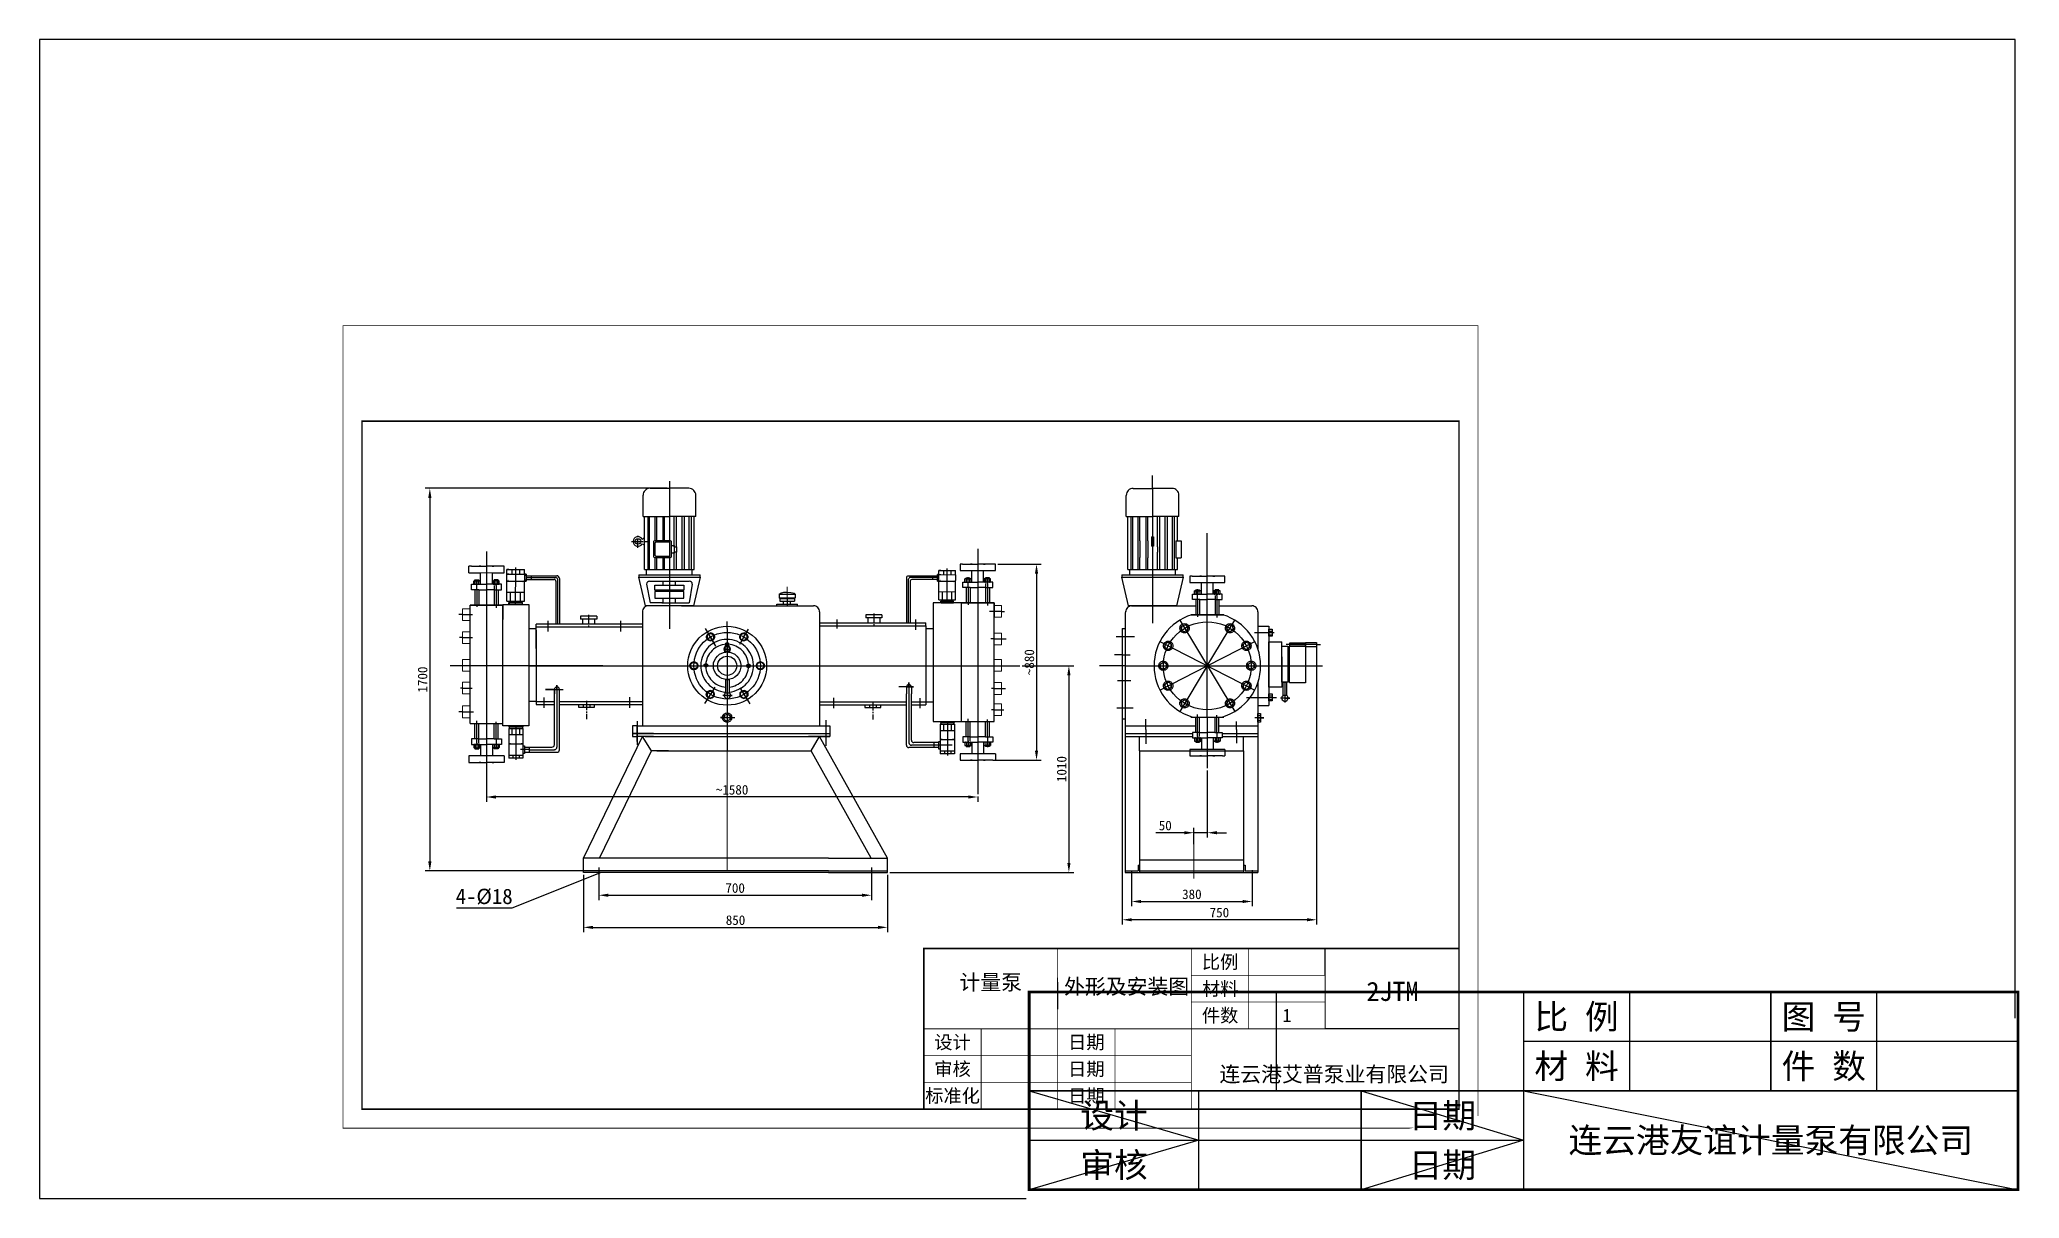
# Paper-space layout 'A4-Hor' of a CAD drawing. Header units: millimetres. Extents: x 5 to 285, y 5 to 169.
# The model-space entities are those that its viewports show. They can reach past a viewport. Long polylines and large blocks are cut down to what shows.
import ezdxf
from ezdxf.enums import TextEntityAlignment as Align

# ---------------------------------------------------------------- set-up
doc = ezdxf.new("R2010")
doc.units = ezdxf.units.MM
doc.header["$PDMODE"] = 35
for name, pattern in [('CENTER', [0.82, 0.7, -0.04, 0.04, -0.04]), ('CENTER2', [28.575, 19.05, -3.175, 3.175, -3.175]), ('PHANTOM2', [31.75, 15.875, -3.175, 3.175, -3.175, 3.175, -3.175])]:
    doc.linetypes.add(name, pattern=pattern)
for name, color, linetype, lineweight in [('02-中心线', 1, 'CENTER2', 15), ('04-标注', 3, 'Continuous', 20), ('07-双点划线', 6, 'PHANTOM2', 15)]:
    doc.layers.add(name, color=color, linetype=linetype, lineweight=lineweight)
for name, color, linetype in [('05-文字', 5, 'Continuous'), ('2', 4, 'Continuous'), ('5', 1, 'CENTER'), ('标题栏', 7, 'Continuous')]:
    doc.layers.add(name, color=color, linetype=linetype)
doc.layers.add('视口', color=6, linetype='Continuous', plot=False)
doc.styles.add('S', font='SimSun.ttf')
doc.dimstyles.new('ISO-25', dxfattribs={"dimtxt": 2.5, "dimasz": 2.5, "dimexe": 1.25, "dimexo": 0.625, "dimtad": 1, "dimtxsty": 'Standard', "dimcen": 2.5, "dimadec": 0, "dimazin": 0, "dimtfac": 1, "dimtmove": 0, "dimatfit": 3, "dimfxl": 0, "dimarcsym": 0})

psp = doc.layouts.new('A4-Hor')

# ---------------------------------------------------------------- texts
at = {"style": 'S'}
for s, p in [('比 例', (222.49, 30.29)), ('图 号', (257.49, 30.29)), ('材 料', (222.49, 23.29)), ('件 数', (257.49, 23.29))]:
    psp.add_text(s, height=3.5, dxfattribs=at).set_placement(p, align=Align.MIDDLE_CENTER)
at = {"layer": '标题栏', "style": 'S'}
for s, p in [('设计', (156.99, 16.29)), ('日期', (203.49, 16.29)), ('连云港友谊计量泵有限公司', (249.99, 12.79)), ('审核', (156.99, 9.29)), ('日期', (203.49, 9.29))]:
    psp.add_text(s, height=3.5, dxfattribs=at).set_placement(p, align=Align.MIDDLE_CENTER)

msp = doc.modelspace()

# ---------------------------------------------------------------- texts
at = {"color": 0, "style": 'S'}
msp.add_text('4-%%C18', height=4, dxfattribs=at).set_placement((67.896, 75.919), align=Align.MIDDLE_CENTER)
at = {"style": 'S'}
for s, p in [('比例', (260.438, 58.753)), ('材料', (260.438, 51.753)), ('件数', (260.438, 44.753)), ('设计', (190.438, 37.753)), ('日期', (225.438, 37.753)), ('审核', (190.438, 30.753)), ('日期', (225.438, 30.753)), ('标准化', (190.438, 23.753)), ('日期', (225.438, 23.753))]:
    msp.add_text(s, height=3.5, dxfattribs=at).set_placement(p, align=Align.MIDDLE_CENTER)
at = {"layer": '04-标注', "color": 0, "style": 'S'}
for s, height, p in [('计量泵', 4, (200.438, 53.435)), ('外形及安装图', 4, (235.975, 52.327)), ('2JTM', 5, (305.541, 51.056)), ('1', 3.5, (277.938, 44.753)), ('连云港艾普泵业有限公司', 4, (290.278, 29.392))]:
    msp.add_text(s, height=height, dxfattribs=at).set_placement(p, align=Align.MIDDLE_CENTER)

# ---------------------------------------------------------------- blocks, each defined once
blk = doc.blocks.new('*D19')
at = {"color": 0, "lineweight": -2}
for p, q in [((93.91, 81.57), (93.91, 66.56)), ((173.42, 81.57), (173.42, 66.56)), ((96.41, 67.81), (170.92, 67.81))]:
    blk.add_line(p, q, dxfattribs=at)
at = {"color": 0}
for points in [[(96.41, 68.22), (96.41, 67.39), (93.91, 67.81)], [(170.92, 68.22), (170.92, 67.39), (173.42, 67.81)]]:
    blk.add_solid(points, dxfattribs=at)
at = {"layer": 'Defpoints', "color": 0}
for p in [(93.91, 82.19), (173.42, 82.19), (173.42, 67.81)]:
    blk.add_point(p, dxfattribs=at)
at = {"color": 0, "insert": (133.66, 69.68), "char_height": 2.5, "attachment_point": 5}
blk.add_mtext('\\A1;850', dxfattribs=at)
blk = doc.blocks.new('*D20')
at = {"color": 0, "lineweight": -2}
for p, q in [((115.74, 182.7), (52.43, 182.7)), ((53.68, 180.2), (53.68, 85.09)), ((110.4, 82.59), (52.43, 82.59))]:
    blk.add_line(p, q, dxfattribs=at)
at = {"color": 0}
for points in [[(53.26, 180.2), (54.1, 180.2), (53.68, 182.7)], [(53.26, 85.09), (54.1, 85.09), (53.68, 82.59)]]:
    blk.add_solid(points, dxfattribs=at)
at = {"layer": 'Defpoints', "color": 0}
for p in [(116.36, 182.7), (53.68, 82.59), (111.02, 82.59)]:
    blk.add_point(p, dxfattribs=at)
at = {"color": 0, "insert": (51.8, 132.65), "char_height": 2.5, "attachment_point": 5, "rotation": 90}
blk.add_mtext('\\A1;1700', dxfattribs=at)
blk = doc.blocks.new('*D21')
at = {"color": 0, "lineweight": -2}
for p, q in [((68.48, 102.04), (68.48, 100.67)), ((194.54, 101.92), (70.98, 101.92)), ((197.04, 102.04), (197.04, 100.67))]:
    blk.add_line(p, q, dxfattribs=at)
at = {"color": 0}
for points in [[(70.98, 102.33), (70.98, 101.5), (68.48, 101.92)], [(194.54, 102.33), (194.54, 101.5), (197.04, 101.92)]]:
    blk.add_solid(points, dxfattribs=at)
at = {"layer": 'Defpoints', "color": 0}
for p in [(68.48, 102.66), (68.48, 101.92), (197.04, 102.66)]:
    blk.add_point(p, dxfattribs=at)
at = {"color": 0, "insert": (132.76, 103.79), "char_height": 2.5, "attachment_point": 5}
blk.add_mtext('\\A1;~1580', dxfattribs=at)
blk = doc.blocks.new('*D22')
at = {"color": 0, "lineweight": -2}
for p, q in [((208.69, 136.27), (222.13, 136.27)), ((220.88, 133.77), (220.88, 84.69)), ((174.04, 82.19), (222.13, 82.19))]:
    blk.add_line(p, q, dxfattribs=at)
at = {"color": 0}
for points in [[(220.46, 133.77), (221.3, 133.77), (220.88, 136.27)], [(220.46, 84.69), (221.3, 84.69), (220.88, 82.19)]]:
    blk.add_solid(points, dxfattribs=at)
at = {"layer": 'Defpoints', "color": 0}
for p in [(208.07, 136.27), (173.42, 82.19), (220.88, 82.19)]:
    blk.add_point(p, dxfattribs=at)
at = {"color": 0, "insert": (219, 109.23), "char_height": 2.5, "attachment_point": 5, "rotation": 90}
blk.add_mtext('\\A1;1010', dxfattribs=at)
blk = doc.blocks.new('*D23')
at = {"color": 0, "lineweight": -2}
for p, q in [((202.27, 162.87), (213.66, 162.87)), ((212.41, 160.37), (212.41, 114.03)), ((201.64, 111.53), (213.66, 111.53))]:
    blk.add_line(p, q, dxfattribs=at)
at = {"color": 0}
for points in [[(212, 160.37), (212.83, 160.37), (212.41, 162.87)], [(212, 114.03), (212.83, 114.03), (212.41, 111.53)]]:
    blk.add_solid(points, dxfattribs=at)
at = {"layer": 'Defpoints', "color": 0}
for p in [(201.65, 162.87), (201.01, 111.53), (212.41, 111.53)]:
    blk.add_point(p, dxfattribs=at)
at = {"color": 0, "insert": (210.54, 137.2), "char_height": 2.5, "attachment_point": 5, "rotation": 90}
blk.add_mtext('\\A1;~880', dxfattribs=at)
blk = doc.blocks.new('*D25')
at = {"color": 0, "lineweight": -2}
for p, q in [((285.67, 141.74), (285.67, 68.54)), ((234.84, 133.55), (234.84, 68.54)), ((283.17, 69.79), (237.34, 69.79))]:
    blk.add_line(p, q, dxfattribs=at)
at = {"color": 0}
for points in [[(237.34, 70.21), (237.34, 69.38), (234.84, 69.79)], [(283.17, 70.21), (283.17, 69.38), (285.67, 69.79)]]:
    blk.add_solid(points, dxfattribs=at)
at = {"layer": 'Defpoints', "color": 0}
for p in [(285.67, 142.36), (234.84, 134.17), (234.84, 69.79)]:
    blk.add_point(p, dxfattribs=at)
at = {"color": 0, "insert": (260.26, 71.67), "char_height": 2.5, "attachment_point": 5}
blk.add_mtext('\\A1;750', dxfattribs=at)
blk = doc.blocks.new('*D27')
at = {"color": 0, "lineweight": -2}
for p, q in [((97.88, 83.49), (97.88, 74.96)), ((169.24, 83.49), (169.24, 74.96)), ((100.38, 76.21), (166.74, 76.21))]:
    blk.add_line(p, q, dxfattribs=at)
at = {"color": 0}
for points in [[(100.38, 76.63), (100.38, 75.8), (97.88, 76.21)], [(166.74, 76.63), (166.74, 75.8), (169.24, 76.21)]]:
    blk.add_solid(points, dxfattribs=at)
at = {"layer": 'Defpoints', "color": 0}
for p in [(97.88, 84.11), (169.24, 84.11), (169.24, 76.21)]:
    blk.add_point(p, dxfattribs=at)
at = {"color": 0, "insert": (133.56, 78.09), "char_height": 2.5, "attachment_point": 5}
blk.add_mtext('\\A1;700', dxfattribs=at)
blk = doc.blocks.new('*D28')
at = {"color": 0, "lineweight": -2}
for p, q in [((237.28, 82.39), (237.28, 73.32)), ((268.81, 82.77), (268.81, 73.32)), ((239.78, 74.57), (266.31, 74.57))]:
    blk.add_line(p, q, dxfattribs=at)
at = {"color": 0}
for points in [[(239.78, 74.99), (239.78, 74.16), (237.28, 74.57)], [(266.31, 74.99), (266.31, 74.16), (268.81, 74.57)]]:
    blk.add_solid(points, dxfattribs=at)
at = {"layer": 'Defpoints', "color": 0}
for p in [(237.28, 83.01), (268.81, 83.39), (268.81, 74.57)]:
    blk.add_point(p, dxfattribs=at)
at = {"color": 0, "insert": (253.05, 76.45), "char_height": 2.5, "attachment_point": 5}
blk.add_mtext('\\A1;380', dxfattribs=at)
blk = doc.blocks.new('*D29')
at = {"layer": '04-标注', "color": 0, "lineweight": -2}
for p, q in [((257.09, 108.82), (257.09, 91.32)), ((253.59, 89.54), (253.59, 93.82)), ((251.09, 92.57), (243.59, 92.57)), ((257.09, 92.57), (253.59, 92.57)), ((259.59, 92.57), (262.09, 92.57))]:
    blk.add_line(p, q, dxfattribs=at)
at = {"layer": '04-标注', "color": 0}
for points in [[(251.09, 92.98), (251.09, 92.15), (253.59, 92.57)], [(259.59, 92.98), (259.59, 92.15), (257.09, 92.57)]]:
    blk.add_solid(points, dxfattribs=at)
at = {"layer": 'Defpoints', "color": 0}
for p in [(257.09, 109.45), (253.59, 92.57), (253.59, 88.91)]:
    blk.add_point(p, dxfattribs=at)
at = {"layer": '04-标注', "color": 0, "insert": (246.09, 94.44), "char_height": 2.5, "attachment_point": 5}
blk.add_mtext('\\A1;50', dxfattribs=at)

# ---------------------------------------------------------------- dimensions: what is measured, and where the dimension line sits
at = {"color": 0}
for base, p1, p2, text, picture, middle in [((53.678, 82.593), (116.364, 182.698), (111.022, 82.593), '1700', '*D20', (51.803, 132.645)), ((212.414, 111.527), (201.645, 162.87), (201.01, 111.527), '~880', '*D23', (210.539, 137.199)), ((220.879, 82.193), (208.066, 136.265), (173.415, 82.193), '1010', '*D22', (219.004, 109.229))]:
    dim = msp.add_linear_dim(base=base, p1=p1, p2=p2, angle=90, text=text, dimstyle='ISO-25', override={"dimtp": -0.009, "dimtm": 0.034, "dimtfac": 0.5, "dimtolj": 1}, dxfattribs=at)
    dim.commit()
    dim.dimension.update_dxf_attribs({"geometry": picture, "text_midpoint": middle})
for base, p1, p2, text, picture, middle in [((234.844, 69.794), (285.675, 142.364), (234.844, 134.171), '750', '*D25', (260.26, 71.669)), ((68.482, 101.915), (197.043, 102.662), (68.482, 102.662), '~1580', '*D21', (132.763, 103.79)), ((169.235, 76.213), (97.88, 84.113), (169.235, 84.113), '700', '*D27', (133.558, 78.088)), ((268.815, 74.575), (237.279, 83.011), (268.815, 83.39), '380', '*D28', (253.047, 76.45)), ((173.415, 67.808), (93.909, 82.193), (173.415, 82.193), '850', '*D19', (133.662, 69.683))]:
    dim = msp.add_linear_dim(base=base, p1=p1, p2=p2, text=text, dimstyle='ISO-25', override={"dimtp": -0.009, "dimtm": 0.034, "dimtfac": 0.5, "dimtolj": 1}, dxfattribs=at)
    dim.commit()
    dim.dimension.update_dxf_attribs({"geometry": picture, "text_midpoint": middle})
at = {"layer": '04-标注', "color": 0}
dim = msp.add_linear_dim(base=(253.593, 92.568), p1=(257.089, 109.446), p2=(253.593, 88.911), text='50', dimstyle='ISO-25', override={"dimtp": -0.009, "dimtm": 0.034, "dimtfac": 0.5, "dimtolj": 1}, dxfattribs=at)
dim.commit()
dim.dimension.update_dxf_attribs({"geometry": '*D29', "text_midpoint": (246.093, 94.443)})

# ---------------------------------------------------------------- linework, layer by layer
at = {"color": 0}
for p, q in [((116.364, 184.532), (116.364, 145.89)), ((242.78, 182.684), (242.78, 186.044)), ((242.78, 182.684), (242.78, 147.375)), ((68.482, 166.135), (68.482, 101.915)), ((197.043, 166.882), (197.043, 102.662)), ((238.954, 168.975), (238.954, 164.553)), ((239.462, 168.978), (239.462, 164.55)), ((241.016, 168.978), (241.016, 164.514)), ((241.524, 168.978), (241.524, 164.514)), ((242.453, 170.037), (243.05, 170.037)), ((242.453, 170.037), (242.453, 167.514)), ((243.05, 167.514), (242.453, 167.514)), ((243.05, 170.037), (243.05, 167.514)), ((244.037, 167.365), (244.037, 165.976)), ((244.545, 167.365), (244.545, 165.976)), ((248.859, 168.977), (250.238, 168.977)), ((248.859, 168.977), (248.859, 164.513)), ((250.238, 168.977), (250.238, 164.513)), ((257.089, 151.933), (257.089, 170.915)), ((64.54, 162.31), (63.905, 162.31)), ((63.905, 160.605), (63.905, 162.31)), ((63.905, 160.605), (66.975, 160.605)), ((64.54, 162.31), (68.507, 162.31)), ((65.894, 162.31), (66.561, 162.31)), ((67.016, 162.31), (66.561, 162.31)), ((66.975, 159.925), (66.975, 160.605)), ((73.109, 162.31), (68.507, 162.31)), ((69.998, 162.31), (70.453, 162.31)), ((70.039, 160.605), (73.109, 160.605)), ((70.039, 159.925), (70.039, 160.605)), ((73.109, 160.605), (73.109, 162.31)), ((75.092, 161.46), (75.092, 160.25)), ((77.136, 161.455), (77.136, 160.245)), ((188.062, 161.224), (188.062, 160.095)), ((189.969, 161.219), (189.969, 160.09)), ((193.076, 162.87), (192.441, 162.87)), ((192.441, 162.87), (192.441, 161.165)), ((192.441, 161.165), (201.645, 161.165)), ((193.076, 162.87), (197.043, 162.87)), ((194.43, 162.87), (195.097, 162.87)), ((195.552, 162.87), (195.097, 162.87)), ((195.511, 160.485), (195.511, 161.165)), ((201.645, 162.87), (197.043, 162.87)), ((198.534, 162.87), (198.989, 162.87)), ((198.575, 160.485), (198.575, 161.165)), ((201.645, 161.165), (201.645, 162.87)), ((248.859, 164.513), (250.238, 164.513)), ((257.089, 149.562), (257.089, 161.461)), ((64.604, 156.148), (64.604, 157.592)), ((64.604, 157.592), (68.507, 157.592)), ((66.516, 156.148), (64.604, 156.148)), ((65.152, 157.647), (65.152, 158.425)), ((65.358, 158.48), (66.593, 158.48)), ((65.479, 156.148), (65.479, 152.134)), ((65.482, 158.48), (65.482, 158.727)), ((65.482, 158.727), (66.469, 158.727)), ((65.554, 158.48), (65.554, 158.727)), ((65.564, 157.647), (65.564, 158.425)), ((65.975, 157.23), (65.975, 158.842)), ((65.975, 156.148), (65.975, 157.592)), ((65.975, 156.148), (65.975, 151.655)), ((66.387, 157.647), (66.387, 158.425)), ((66.397, 158.48), (66.397, 158.727)), ((66.469, 158.48), (66.469, 158.727)), ((66.471, 156.148), (66.471, 152.134)), ((66.516, 156.148), (68.507, 156.148)), ((66.799, 158.425), (66.799, 157.647)), ((66.975, 157.592), (66.975, 159.925)), ((72.41, 157.592), (68.507, 157.592)), ((70.498, 156.148), (68.507, 156.148)), ((70.039, 157.592), (70.039, 159.925)), ((70.215, 158.425), (70.215, 157.647)), ((71.656, 158.48), (70.421, 158.48)), ((70.498, 156.148), (72.41, 156.148)), ((70.543, 157.23), (70.543, 152.134)), ((70.545, 158.48), (70.545, 158.727)), ((71.532, 158.727), (70.545, 158.727)), ((70.617, 158.48), (70.617, 158.727)), ((70.627, 157.647), (70.627, 158.425)), ((71.036, 156.148), (71.036, 152.134)), ((71.039, 157.23), (71.039, 158.842)), ((71.039, 157.23), (71.039, 151.43)), ((71.451, 157.647), (71.451, 158.425)), ((71.46, 158.48), (71.46, 158.727)), ((71.532, 158.48), (71.532, 158.727)), ((71.532, 156.148), (71.532, 152.134)), ((71.862, 157.647), (71.862, 158.425)), ((72.41, 156.148), (72.41, 157.592)), ((73.808, 155.494), (78.465, 155.482)), ((73.815, 158.439), (78.472, 158.427)), ((73.82, 160.254), (78.477, 160.242)), ((74.797, 153.197), (74.803, 155.492)), ((77.44, 153.19), (77.44, 155.485)), ((78.476, 159.826), (78.473, 158.613)), ((78.906, 160.235), (78.902, 158.426)), ((78.904, 159.331), (86.677, 159.331)), ((80.317, 159.82), (86.868, 159.82)), ((80.317, 158.876), (86.172, 158.876)), ((86.644, 158.404), (86.644, 147.146)), ((87.149, 147.146), (87.149, 158.859)), ((87.588, 159.1), (87.588, 147.146)), ((108.334, 160.096), (108.334, 159.453)), ((110.072, 151.947), (108.334, 159.453)), ((110.385, 157.607), (111.313, 152.709)), ((122.344, 157.607), (121.541, 152.709)), ((124.395, 159.453), (122.654, 151.947)), ((124.395, 159.453), (124.395, 160.096)), ((178.372, 159.268), (178.372, 147.52)), ((185.156, 159.74), (178.844, 159.74)), ((178.922, 147.52), (178.922, 158.887)), ((179.316, 158.324), (179.316, 147.52)), ((186.873, 159.359), (179.394, 159.359)), ((185.156, 158.796), (179.788, 158.796)), ((186.469, 158.411), (186.474, 160.1)), ((186.863, 155.656), (191.21, 155.645)), ((186.87, 158.405), (191.217, 158.393)), ((186.871, 158.793), (186.874, 159.925)), ((186.875, 160.098), (191.221, 160.087)), ((187.786, 153.512), (187.792, 155.654)), ((190.253, 153.505), (190.253, 155.647)), ((191.221, 160.087), (191.221, 158.567)), ((193.14, 156.708), (193.14, 158.152)), ((193.14, 158.152), (197.043, 158.152)), ((195.052, 156.708), (193.14, 156.708)), ((193.688, 158.207), (193.688, 158.985)), ((193.894, 159.04), (195.129, 159.04)), ((194.015, 156.708), (194.015, 152.694)), ((194.018, 159.04), (194.018, 159.287)), ((194.018, 159.287), (195.005, 159.287)), ((194.09, 159.04), (194.09, 159.287)), ((194.099, 158.207), (194.099, 158.985)), ((194.511, 157.79), (194.511, 159.402)), ((194.511, 156.708), (194.511, 158.152)), ((194.511, 156.708), (194.511, 152.215)), ((194.923, 158.207), (194.923, 158.985)), ((194.933, 159.04), (194.933, 159.287)), ((195.005, 159.04), (195.005, 159.287)), ((195.007, 156.708), (195.007, 152.694)), ((195.052, 156.708), (197.043, 156.708)), ((195.335, 158.985), (195.335, 158.207)), ((195.511, 158.152), (195.511, 160.485)), ((200.946, 158.152), (197.043, 158.152)), ((199.034, 156.708), (197.043, 156.708)), ((198.575, 158.152), (198.575, 160.485)), ((198.751, 158.985), (198.751, 158.207)), ((200.192, 159.04), (198.957, 159.04)), ((199.034, 156.708), (200.946, 156.708)), ((199.079, 157.79), (199.079, 152.694)), ((199.081, 159.04), (199.081, 159.287)), ((200.068, 159.287), (199.081, 159.287)), ((199.153, 159.04), (199.153, 159.287)), ((199.163, 158.207), (199.163, 158.985)), ((199.572, 156.708), (199.572, 152.694)), ((199.575, 157.79), (199.575, 159.402)), ((199.575, 157.79), (199.575, 151.99)), ((199.986, 158.207), (199.986, 158.985)), ((199.996, 159.04), (199.996, 159.287)), ((200.068, 159.04), (200.068, 159.287)), ((200.068, 156.708), (200.068, 152.694)), ((200.398, 158.207), (200.398, 158.985)), ((200.946, 156.708), (200.946, 158.152)), ((234.75, 160.082), (234.75, 159.44)), ((236.488, 151.934), (234.75, 159.44)), ((250.811, 159.44), (249.07, 151.934)), ((250.811, 159.44), (250.811, 160.082)), ((253.122, 159.738), (252.487, 159.738)), ((252.487, 159.738), (252.487, 158.033)), ((252.487, 158.033), (261.691, 158.033)), ((253.122, 159.738), (257.089, 159.738)), ((253.733, 155.075), (253.733, 155.853)), ((253.939, 155.908), (255.175, 155.908)), ((254.064, 155.908), (254.064, 156.155)), ((254.064, 156.155), (255.05, 156.155)), ((254.136, 155.908), (254.136, 156.155)), ((254.145, 155.075), (254.145, 155.853)), ((254.475, 159.738), (255.143, 159.738)), ((254.557, 154.658), (254.557, 156.27)), ((254.969, 155.075), (254.969, 155.853)), ((254.978, 155.908), (254.978, 156.155)), ((255.05, 155.908), (255.05, 156.155)), ((255.598, 159.738), (255.143, 159.738)), ((255.38, 155.853), (255.38, 155.075)), ((255.557, 157.353), (255.557, 158.033)), ((255.557, 155.02), (255.557, 157.353)), ((261.691, 159.738), (257.089, 159.738)), ((258.579, 159.738), (259.035, 159.738)), ((258.621, 157.353), (258.621, 158.033)), ((258.621, 155.02), (258.621, 157.353)), ((258.797, 155.853), (258.797, 155.075)), ((260.238, 155.908), (259.003, 155.908)), ((259.127, 155.908), (259.127, 156.155)), ((260.114, 156.155), (259.127, 156.155)), ((259.199, 155.908), (259.199, 156.155)), ((259.209, 155.075), (259.209, 155.853)), ((259.62, 154.658), (259.62, 156.27)), ((260.032, 155.075), (260.032, 155.853)), ((260.042, 155.908), (260.042, 156.155)), ((260.114, 155.908), (260.114, 156.155)), ((260.444, 155.075), (260.444, 155.853)), ((261.691, 158.033), (261.691, 159.738)), ((64.21, 121.144), (64.21, 152.134)), ((64.21, 152.134), (72.804, 152.134)), ((72.804, 152.134), (64.21, 152.134)), ((72.804, 120.584), (72.804, 152.32)), ((72.804, 152.32), (79.553, 152.32)), ((72.804, 152.134), (72.804, 148.4)), ((72.804, 148.4), (72.804, 152.134)), ((72.804, 121.144), (72.804, 151.76)), ((77.942, 152.316), (74.314, 152.325)), ((74.315, 152.793), (77.944, 152.784)), ((74.414, 152.325), (77.942, 152.316)), ((74.416, 153.198), (77.844, 153.189)), ((79.553, 152.32), (79.553, 120.584)), ((109.313, 150.347), (109.313, 120.584)), ((116.364, 151.947), (110.072, 151.947)), ((119.148, 151.947), (110.913, 151.947)), ((114.73, 152.709), (111.313, 152.709)), ((119.51, 151.947), (152.765, 151.947)), ((144.47, 151.947), (144.47, 152.408)), ((144.47, 152.408), (149.851, 152.408)), ((144.47, 151.947), (144.47, 151.947)), ((144.47, 151.947), (144.47, 151.947)), ((145.087, 154.994), (145.315, 155.182)), ((145.087, 154.994), (145.087, 153.996)), ((145.087, 154.994), (149.234, 154.994)), ((145.241, 153.842), (145.087, 153.996)), ((145.087, 153.996), (149.234, 153.996)), ((145.241, 153.842), (145.241, 153.151)), ((145.241, 153.842), (149.081, 153.842)), ((145.241, 153.151), (149.081, 153.151)), ((146.239, 152.408), (146.239, 153.151)), ((146.239, 152.408), (146.239, 153.151)), ((147.161, 154.149), (147.161, 151.947)), ((147.161, 153.481), (147.161, 152.615)), ((148.082, 152.408), (148.082, 153.151)), ((149.234, 154.994), (149.051, 155.168)), ((149.081, 153.842), (149.234, 153.996)), ((149.081, 153.842), (149.081, 153.151)), ((149.234, 154.994), (149.234, 153.996)), ((149.851, 151.947), (149.851, 152.408)), ((152.765, 151.947), (154.045, 151.947)), ((155.645, 150.347), (155.645, 120.584)), ((155.645, 150.347), (155.645, 120.584)), ((185.405, 152.694), (185.405, 121.704)), ((192.746, 152.694), (185.405, 152.694)), ((190.722, 152.689), (187.335, 152.698)), ((187.336, 153.135), (190.723, 153.126)), ((187.429, 152.698), (190.722, 152.689)), ((187.431, 153.513), (190.63, 153.504)), ((192.746, 121.704), (192.746, 152.694)), ((192.746, 152.694), (201.34, 152.694)), ((201.34, 152.694), (192.746, 152.694)), ((203.277, 150.5), (200.144, 150.5)), ((201.34, 152.694), (201.34, 148.96)), ((201.34, 148.96), (201.34, 152.694)), ((201.34, 121.704), (201.34, 152.32)), ((203.277, 150.5), (204.073, 150.5)), ((235.736, 150.486), (235.644, 150.138)), ((242.78, 151.934), (236.488, 151.934)), ((237.291, 151.933), (254.061, 151.933)), ((245.564, 151.934), (237.329, 151.934)), ((253.186, 153.576), (253.186, 155.02)), ((253.186, 155.02), (257.089, 155.02)), ((255.097, 153.576), (253.186, 153.576)), ((254.061, 153.576), (254.061, 149.562)), ((254.557, 153.576), (254.557, 155.02)), ((254.557, 153.576), (254.557, 149.083)), ((255.053, 153.576), (255.053, 149.562)), ((255.097, 153.576), (257.089, 153.576)), ((260.992, 155.02), (257.089, 155.02)), ((259.08, 153.576), (257.089, 153.576)), ((259.08, 153.576), (260.992, 153.576)), ((259.124, 154.658), (259.124, 149.562)), ((259.618, 153.576), (259.618, 149.562)), ((259.62, 154.658), (259.62, 148.858)), ((260.114, 153.576), (260.114, 149.562)), ((260.114, 151.933), (268.74, 151.933)), ((260.992, 153.576), (260.992, 155.02)), ((270.34, 150.333), (270.34, 145.914)), ((62.259, 149.656), (61.291, 149.656)), ((62.259, 149.656), (64.805, 149.656)), ((79.553, 146.052), (81.473, 146.052)), ((79.553, 145.6), (79.553, 126.931)), ((109.313, 147.146), (81.473, 147.146)), ((81.473, 146.346), (81.473, 147.146)), ((109.313, 146.346), (81.473, 146.346)), ((81.473, 140.746), (81.473, 146.346)), ((81.473, 145.6), (81.473, 126.931)), ((84.511, 148.022), (84.511, 145.219)), ((103.609, 148.022), (103.609, 145.219)), ((128.529, 141.354), (125.826, 146.036)), ((131.467, 145.973), (131.467, 147.865)), ((131.467, 145.973), (131.467, 113.996)), ((135.819, 143.803), (137.017, 145.878)), ((155.645, 147.52), (183.485, 147.52)), ((155.645, 146.72), (183.485, 146.72)), ((160.185, 148.395), (160.185, 146.045)), ((180.753, 148.395), (180.753, 145.645)), ((183.485, 146.72), (183.485, 147.52)), ((183.485, 146.72), (183.485, 126.931)), ((183.485, 146.052), (185.405, 146.052)), ((185.405, 146.72), (185.405, 126.931)), ((234.844, 146.013), (234.844, 122.33)), ((234.844, 146.013), (235.644, 146.013)), ((235.644, 150.138), (235.644, 82.179)), ((249.87, 148.177), (264.302, 124.323)), ((252.792, 149.562), (261.386, 149.562)), ((261.386, 149.562), (252.792, 149.562)), ((257.076, 136.242), (264.292, 148.169)), ((257.089, 122.842), (257.089, 149.562)), ((270.34, 146.652), (273.202, 146.652)), ((270.34, 145.914), (270.34, 140.571)), ((273.202, 146.652), (273.202, 125.852)), ((273.202, 145.353), (274.058, 145.353)), ((62.259, 143.624), (61.46, 143.624)), ((62.259, 143.624), (64.805, 143.624)), ((127.116, 143.803), (128.251, 141.836)), ((131.467, 140.642), (130.614, 140.642)), ((130.614, 140.642), (132.32, 140.642)), ((135.819, 143.803), (134.683, 141.836)), ((201.34, 143.287), (200.48, 143.287)), ((201.34, 143.287), (204.456, 143.287)), ((233.286, 143.953), (238.046, 143.953)), ((244.671, 142.588), (269.503, 129.912)), ((257.087, 136.25), (269.503, 142.588)), ((274.563, 144.9), (269.403, 144.9)), ((273.202, 144.396), (274.058, 144.396)), ((276.609, 138.622), (276.609, 142.54)), ((285.675, 141.785), (277.756, 141.785)), ((278.185, 140.592), (278.629, 140.592)), ((282.778, 141.355), (282.778, 131.764)), ((285.675, 141.785), (286.713, 141.785)), ((98.96, 136.265), (58.979, 136.265)), ((79.553, 136.265), (208.066, 136.265)), ((139.266, 136.265), (141.409, 136.265)), ((235.644, 136.252), (228.928, 136.252)), ((234.844, 139.093), (232.768, 139.093)), ((234.844, 139.093), (236.908, 139.093)), ((235.644, 136.252), (278.533, 136.252)), ((244.671, 129.912), (257.087, 136.25)), ((257.076, 136.242), (249.86, 124.315)), ((276.609, 138.622), (276.609, 130.636)), ((277.467, 136.252), (287.267, 136.252)), ((62.259, 130.421), (61.714, 130.421)), ((62.259, 130.421), (64.763, 130.421)), ((62.259, 130.421), (62.259, 130.421)), ((81.473, 131.231), (81.473, 126.131)), ((86.276, 130.017), (83.927, 130.017)), ((83.927, 130.017), (88.566, 130.017)), ((86.276, 130.017), (86.276, 128.926)), ((86.276, 115.608), (86.276, 130.017)), ((86.93, 130.017), (86.93, 131.163)), ((86.93, 131.163), (86.932, 114.953)), ((87.588, 114.296), (87.588, 130.017)), ((128.041, 130.33), (125.542, 126.376)), ((128.251, 130.695), (127.116, 128.728)), ((134.821, 130.456), (137.406, 126.317)), ((180.251, 130.717), (176.38, 130.717)), ((178.372, 130.717), (180.251, 130.717)), ((178.372, 130.674), (178.372, 128.883)), ((179.028, 130.673), (179.028, 131.905)), ((179.028, 131.905), (179.028, 116.115)), ((179.684, 130.717), (179.684, 128.883)), ((183.485, 130.481), (183.485, 126.052)), ((201.34, 130.323), (200.623, 130.323)), ((201.34, 130.323), (204.312, 130.323)), ((233.596, 132.372), (237.115, 132.372)), ((270.34, 131.929), (270.34, 126.589)), ((277.397, 131.979), (277.397, 126.664)), ((278.185, 132.317), (278.629, 132.317)), ((81.473, 126.931), (79.553, 126.931)), ((81.473, 126.931), (86.276, 126.931)), ((81.473, 126.131), (86.276, 126.131)), ((83.622, 125.273), (83.622, 127.932)), ((87.588, 126.931), (109.313, 126.931)), ((87.588, 126.131), (109.313, 126.131)), ((92.546, 126.131), (96.801, 126.131)), ((105.966, 125.295), (105.966, 128.028)), ((132.822, 128.506), (130.362, 128.506)), ((131.088, 129.21), (131.968, 129.21)), ((131.528, 128.506), (132.822, 128.506)), ((155.645, 126.852), (178.372, 126.852)), ((155.645, 126.052), (178.372, 126.052)), ((159.356, 125.18), (159.356, 127.883)), ((167.465, 126.014), (171.72, 126.014)), ((178.372, 115.501), (178.372, 128.883)), ((179.684, 116.813), (179.684, 128.883)), ((179.684, 126.852), (185.405, 126.852)), ((179.684, 126.052), (183.485, 126.052)), ((181.972, 125.18), (181.972, 127.816)), ((201.34, 124.766), (200.671, 124.766)), ((201.34, 124.766), (203.833, 124.766)), ((233.389, 125.238), (237.735, 125.238)), ((275.166, 127.884), (267.375, 127.884)), ((270.34, 126.589), (270.34, 82.179)), ((270.34, 125.852), (273.202, 125.852)), ((273.202, 128.379), (274.058, 128.379)), ((273.202, 127.46), (274.058, 127.46)), ((278.691, 127.822), (276.232, 127.822)), ((276.957, 128.526), (277.837, 128.526)), ((277.397, 127.822), (278.691, 127.822)), ((62.259, 124.198), (61.291, 124.198)), ((62.259, 124.198), (65.102, 124.198)), ((64.21, 121.144), (72.804, 121.144)), ((65.482, 117.129), (65.482, 121.144)), ((65.975, 116.047), (65.975, 121.848)), ((65.978, 117.129), (65.978, 121.144)), ((66.471, 116.047), (66.471, 121.144)), ((70.543, 117.129), (70.543, 121.144)), ((71.039, 117.129), (71.039, 121.623)), ((71.535, 117.129), (71.535, 121.144)), ((79.553, 120.584), (72.804, 120.584)), ((78.54, 120.584), (73.816, 120.584)), ((74.314, 119.869), (78.043, 119.869)), ((74.364, 120.584), (77.993, 120.584)), ((74.465, 120.272), (77.993, 120.272)), ((75.148, 119.869), (75.148, 118.241)), ((77.149, 119.869), (77.149, 118.241)), ((107.927, 120.584), (106.73, 120.584)), ((106.73, 120.584), (106.73, 118.53)), ((107.927, 116.477), (107.927, 120.584)), ((107.927, 120.584), (112.193, 120.584)), ((107.927, 120.584), (158.37, 120.584)), ((107.941, 121.774), (107.941, 115.589)), ((131.467, 122.706), (129.718, 122.706)), ((129.718, 122.706), (133.446, 122.706)), ((152.765, 120.584), (158.37, 120.584)), ((157.296, 122.04), (157.296, 115.325)), ((158.37, 120.584), (158.37, 118.53)), ((185.405, 121.704), (192.746, 121.704)), ((187.211, 120.989), (190.94, 120.989)), ((187.211, 119.362), (190.94, 119.362)), ((187.261, 121.704), (190.89, 121.704)), ((187.362, 121.392), (190.89, 121.392)), ((188.045, 120.989), (188.045, 119.362)), ((190.046, 120.989), (190.046, 119.362)), ((192.746, 121.704), (201.34, 121.704)), ((194.018, 117.689), (194.018, 121.704)), ((194.511, 116.607), (194.511, 122.408)), ((194.514, 117.689), (194.514, 121.704)), ((195.007, 116.607), (195.007, 121.704)), ((199.079, 117.689), (199.079, 121.704)), ((199.575, 117.689), (199.575, 122.183)), ((200.071, 117.689), (200.071, 121.704)), ((234.844, 122.33), (235.644, 122.33)), ((235.644, 120.57), (254.064, 120.57)), ((240.977, 119.597), (240.977, 122.246)), ((240.977, 119.597), (240.977, 115.811)), ((252.792, 122.842), (261.386, 122.842)), ((254.064, 118.827), (254.064, 122.842)), ((254.557, 117.745), (254.557, 123.545)), ((254.56, 118.827), (254.56, 122.842)), ((255.053, 117.745), (255.053, 122.842)), ((257.089, 122.842), (257.089, 109.446)), ((259.124, 118.827), (259.124, 122.842)), ((259.62, 118.827), (259.62, 123.32)), ((260.116, 118.827), (260.116, 122.842)), ((260.116, 120.57), (270.34, 120.57)), ((264.721, 119.597), (264.721, 121.662)), ((264.721, 119.597), (264.721, 115.979)), ((271.915, 122.669), (269.5, 122.669)), ((270.34, 123.242), (271.048, 123.242)), ((270.34, 122.669), (271.915, 122.669)), ((270.34, 121.995), (271.048, 121.995)), ((64.604, 117.129), (64.604, 115.685)), ((66.516, 117.129), (64.604, 117.129)), ((64.604, 115.685), (68.507, 115.685)), ((65.152, 115.63), (65.152, 114.852)), ((65.358, 114.797), (66.593, 114.797)), ((65.482, 114.797), (65.482, 114.551)), ((65.482, 114.551), (66.469, 114.551)), ((65.554, 114.797), (65.554, 114.551)), ((65.564, 115.63), (65.564, 114.852)), ((65.975, 116.047), (65.975, 114.435)), ((66.387, 115.63), (66.387, 114.852)), ((66.397, 114.797), (66.397, 114.551)), ((66.469, 114.797), (66.469, 114.551)), ((66.516, 117.129), (68.507, 117.129)), ((66.799, 114.852), (66.799, 115.63)), ((66.975, 115.685), (66.975, 113.352)), ((70.498, 117.129), (68.507, 117.129)), ((72.41, 115.685), (68.507, 115.685)), ((70.039, 115.685), (70.039, 113.352)), ((70.215, 114.852), (70.215, 115.63)), ((71.656, 114.797), (70.421, 114.797)), ((70.498, 117.129), (72.41, 117.129)), ((70.545, 114.797), (70.545, 114.551)), ((71.532, 114.551), (70.545, 114.551)), ((70.617, 114.797), (70.617, 114.551)), ((70.627, 115.63), (70.627, 114.852)), ((71.039, 117.129), (71.039, 115.685)), ((71.039, 116.047), (71.039, 114.435)), ((71.451, 115.63), (71.451, 114.852)), ((71.46, 114.797), (71.46, 114.551)), ((71.532, 114.797), (71.532, 114.551)), ((71.862, 115.63), (71.862, 114.852)), ((72.41, 117.129), (72.41, 115.685)), ((74.314, 118.241), (78.043, 118.241)), ((74.314, 115.837), (78.043, 115.837)), ((78.043, 115.837), (78.043, 112.813)), ((78.424, 114.952), (78.424, 113.642)), ((79.634, 114.952), (85.62, 114.952)), ((79.634, 114.297), (86.276, 114.297)), ((93.909, 85.923), (109.313, 117.73)), ((98.054, 85.923), (111.649, 113.996)), ((106.73, 118.53), (106.73, 117.73)), ((106.73, 118.53), (107.927, 118.53)), ((107.941, 118.53), (106.73, 118.53)), ((106.73, 117.73), (107.927, 117.73)), ((112.193, 118.53), (107.927, 118.53)), ((107.927, 118.53), (158.37, 118.53)), ((112.193, 117.73), (107.927, 117.73)), ((111.649, 113.996), (109.313, 117.73)), ((110.06, 118.53), (158.37, 118.53)), ((110.06, 117.73), (158.37, 117.73)), ((116.148, 113.996), (111.649, 113.996)), ((116.148, 113.996), (113.049, 113.996)), ((113.049, 113.996), (151.909, 113.996)), ((116.148, 113.996), (149.029, 113.996)), ((149.029, 113.996), (153.459, 113.996)), ((158.37, 117.73), (152.765, 117.73)), ((153.459, 113.996), (155.645, 117.73)), ((169.143, 85.923), (153.459, 113.996)), ((173.415, 85.923), (155.645, 117.73)), ((158.37, 118.53), (158.37, 117.73)), ((185.62, 114.845), (179.028, 114.845)), ((184.91, 115.459), (179.684, 115.459)), ((185.62, 116.157), (180.34, 116.157)), ((190.303, 115.459), (184.91, 115.459)), ((186.83, 114.845), (186.83, 116.156)), ((187.211, 116.957), (190.94, 116.957)), ((187.211, 116.47), (187.211, 114.448)), ((190.94, 116.957), (190.94, 113.933)), ((193.14, 117.689), (193.14, 116.245)), ((195.052, 117.689), (193.14, 117.689)), ((193.14, 116.245), (197.043, 116.245)), ((193.688, 116.19), (193.688, 115.412)), ((193.894, 115.357), (195.129, 115.357)), ((194.018, 115.357), (194.018, 115.111)), ((194.018, 115.111), (195.005, 115.111)), ((194.09, 115.357), (194.09, 115.111)), ((194.099, 116.19), (194.099, 115.412)), ((194.511, 116.607), (194.511, 114.995)), ((194.923, 116.19), (194.923, 115.412)), ((194.933, 115.357), (194.933, 115.111)), ((195.005, 115.357), (195.005, 115.111)), ((195.052, 117.689), (197.043, 117.689)), ((195.335, 115.412), (195.335, 116.19)), ((195.511, 116.245), (195.511, 113.912)), ((199.034, 117.689), (197.043, 117.689)), ((200.946, 116.245), (197.043, 116.245)), ((198.575, 116.245), (198.575, 113.912)), ((198.751, 115.412), (198.751, 116.19)), ((200.192, 115.357), (198.957, 115.357)), ((199.034, 117.689), (200.946, 117.689)), ((199.081, 115.357), (199.081, 115.111)), ((200.068, 115.111), (199.081, 115.111)), ((199.153, 115.357), (199.153, 115.111)), ((199.163, 116.19), (199.163, 115.412)), ((199.575, 117.689), (199.575, 116.245)), ((199.575, 116.607), (199.575, 114.995)), ((199.986, 116.19), (199.986, 115.412)), ((199.996, 115.357), (199.996, 115.111)), ((200.068, 115.357), (200.068, 115.111)), ((200.398, 116.19), (200.398, 115.412)), ((200.946, 117.689), (200.946, 116.245)), ((235.644, 118.516), (253.186, 118.516)), ((235.644, 117.716), (253.186, 117.716)), ((239.38, 113.983), (239.38, 117.716)), ((239.38, 113.983), (239.38, 88.206)), ((239.38, 113.983), (266.604, 113.983)), ((261.691, 114.371), (252.487, 114.371)), ((252.487, 114.371), (252.487, 112.665)), ((253.186, 118.827), (253.186, 117.383)), ((255.097, 118.827), (253.186, 118.827)), ((253.186, 117.383), (257.089, 117.383)), ((253.733, 117.328), (253.733, 116.55)), ((253.939, 116.495), (255.175, 116.495)), ((254.064, 116.495), (254.064, 116.248)), ((254.064, 116.248), (255.05, 116.248)), ((254.136, 116.495), (254.136, 116.248)), ((254.145, 117.328), (254.145, 116.55)), ((254.557, 117.745), (254.557, 116.133)), ((254.969, 117.328), (254.969, 116.55)), ((254.978, 116.495), (254.978, 116.248)), ((255.05, 116.495), (255.05, 116.248)), ((255.097, 118.827), (257.089, 118.827)), ((255.38, 116.55), (255.38, 117.328)), ((255.557, 117.383), (255.557, 115.05)), ((255.557, 115.05), (255.557, 114.371)), ((259.08, 118.827), (257.089, 118.827)), ((260.992, 117.383), (257.089, 117.383)), ((258.621, 117.383), (258.621, 115.05)), ((258.621, 115.05), (258.621, 114.371)), ((258.797, 116.55), (258.797, 117.328)), ((260.238, 116.495), (259.003, 116.495)), ((259.08, 118.827), (260.992, 118.827)), ((259.127, 116.495), (259.127, 116.248)), ((260.114, 116.248), (259.127, 116.248)), ((259.199, 116.495), (259.199, 116.248)), ((259.209, 117.328), (259.209, 116.55)), ((259.62, 118.827), (259.62, 117.383)), ((259.62, 117.745), (259.62, 116.133)), ((260.032, 117.328), (260.032, 116.55)), ((260.042, 116.495), (260.042, 116.248)), ((260.114, 116.495), (260.114, 116.248)), ((260.444, 117.328), (260.444, 116.55)), ((260.992, 118.827), (260.992, 117.383)), ((260.992, 118.516), (265.161, 118.516)), ((260.992, 117.716), (265.161, 117.716)), ((261.691, 114.371), (261.691, 112.665)), ((265.161, 118.516), (270.34, 118.516)), ((265.161, 117.716), (270.34, 117.716)), ((266.604, 113.983), (266.604, 117.716)), ((266.604, 113.983), (266.604, 88.206)), ((73.109, 112.673), (63.905, 112.673)), ((63.905, 112.673), (63.905, 110.967)), ((63.905, 110.967), (68.507, 110.967)), ((67.016, 110.967), (66.561, 110.967)), ((66.975, 113.352), (66.975, 112.673)), ((72.474, 110.967), (68.507, 110.967)), ((69.998, 110.967), (70.453, 110.967)), ((70.039, 113.352), (70.039, 112.673)), ((71.12, 110.967), (70.453, 110.967)), ((73.109, 110.967), (71.12, 110.967)), ((73.109, 112.673), (73.109, 110.967)), ((79.634, 113.64), (86.932, 113.64)), ((201.645, 113.233), (192.441, 113.233)), ((192.441, 113.233), (192.441, 111.527)), ((192.441, 111.527), (197.043, 111.527)), ((195.552, 111.527), (195.097, 111.527)), ((195.511, 113.912), (195.511, 113.233)), ((201.01, 111.527), (197.043, 111.527)), ((198.534, 111.527), (198.989, 111.527)), ((198.575, 113.912), (198.575, 113.233)), ((199.656, 111.527), (198.989, 111.527)), ((201.01, 111.527), (201.645, 111.527)), ((201.645, 113.233), (201.645, 111.527)), ((252.487, 112.665), (257.089, 112.665)), ((255.598, 112.665), (255.143, 112.665)), ((261.056, 112.665), (257.089, 112.665)), ((258.579, 112.665), (259.035, 112.665)), ((259.702, 112.665), (259.035, 112.665)), ((261.056, 112.665), (261.691, 112.665)), ((239.38, 88.206), (239.38, 84.099)), ((266.604, 88.206), (266.604, 84.099)), ((270.34, 88.206), (270.34, 84.099)), ((106.433, 85.923), (93.909, 85.923)), ((93.909, 84.113), (93.909, 85.923)), ((93.909, 82.193), (93.909, 84.113)), ((157.996, 85.923), (106.433, 85.923)), ((157.996, 85.923), (173.415, 85.923)), ((173.415, 84.113), (173.415, 85.923)), ((173.415, 82.193), (173.415, 84.113)), ((238.98, 84.099), (239.38, 84.099)), ((238.98, 84.099), (238.98, 82.579)), ((239.38, 85.437), (266.604, 85.437)), ((239.38, 84.099), (239.38, 82.579)), ((239.38, 84.099), (239.38, 82.179)), ((266.604, 84.099), (267.004, 84.099)), ((266.604, 84.099), (266.604, 82.579)), ((266.604, 84.099), (266.604, 82.179)), ((267.004, 84.099), (267.004, 82.579)), ((270.34, 84.099), (270.34, 82.579)), ((270.34, 84.099), (270.34, 82.579)), ((270.34, 84.099), (270.34, 82.579)), ((98.505, 82.193), (75.095, 72.832)), ((106.433, 82.593), (93.909, 82.593)), ((106.433, 82.193), (93.909, 82.193)), ((157.996, 82.593), (106.433, 82.593)), ((157.996, 82.193), (106.433, 82.193)), ((157.996, 82.593), (173.415, 82.593)), ((157.996, 82.193), (173.415, 82.193)), ((235.644, 82.579), (238.98, 82.579)), ((235.644, 82.179), (270.34, 82.179)), ((239.38, 82.579), (266.604, 82.579)), ((267.004, 82.579), (270.34, 82.579)), ((75.095, 72.832), (60.696, 72.832))]:
    msp.add_line(p, q, dxfattribs=at)
for p, q in [((73.815, 158.439), (73.823, 161.463)), ((73.823, 161.463), (78.48, 161.451)), ((74.337, 161.462), (73.823, 161.463)), ((76.128, 152.32), (76.152, 161.457)), ((76.152, 161.457), (76.153, 162.006)), ((77.966, 161.453), (78.48, 161.451)), ((78.477, 160.242), (78.48, 161.451)), ((186.87, 158.405), (186.877, 161.227)), ((186.877, 161.227), (191.224, 161.216)), ((187.357, 161.226), (186.877, 161.227)), ((189.029, 152.694), (189.051, 161.222)), ((189.051, 161.222), (189.052, 161.734)), ((190.744, 161.217), (191.224, 161.216)), ((191.221, 160.087), (191.224, 161.216)), ((73.802, 153.198), (73.815, 158.439)), ((74.329, 158.438), (73.815, 158.439)), ((74.334, 160.252), (73.82, 160.254)), ((74.331, 158.924), (74.331, 158.924)), ((77.957, 158.037), (77.957, 158.037)), ((77.958, 158.429), (78.472, 158.427)), ((78.459, 153.186), (78.473, 158.613)), ((78.472, 158.427), (78.902, 158.426)), ((78.477, 160.242), (78.476, 159.826)), ((78.906, 160.235), (78.477, 160.242)), ((78.902, 158.426), (78.903, 158.815)), ((78.903, 158.815), (79.004, 158.815)), ((78.905, 159.823), (78.906, 160.235)), ((78.905, 159.823), (79.006, 159.823)), ((79.004, 158.815), (80.314, 158.812)), ((79.004, 158.815), (80.314, 158.812)), ((79.006, 159.823), (80.317, 159.82)), ((79.006, 159.823), (80.317, 159.82)), ((80.314, 158.812), (80.317, 159.82)), ((185.156, 159.74), (185.153, 158.799)), ((186.376, 158.796), (185.153, 158.799)), ((186.376, 158.796), (185.153, 158.799)), ((186.379, 159.737), (185.156, 159.74)), ((186.47, 158.795), (186.376, 158.796)), ((186.473, 159.736), (186.379, 159.737)), ((186.47, 158.795), (186.469, 158.411)), ((186.469, 158.411), (186.87, 158.405)), ((186.474, 160.1), (186.473, 159.736)), ((186.875, 160.099), (186.474, 160.1)), ((186.857, 153.513), (186.87, 158.405)), ((186.87, 158.405), (186.871, 158.793)), ((187.35, 158.404), (186.87, 158.405)), ((187.354, 160.097), (186.875, 160.098)), ((187.351, 158.857), (187.351, 158.857)), ((190.736, 158.03), (190.736, 158.03)), ((190.737, 158.395), (191.217, 158.393)), ((191.204, 153.501), (191.217, 158.567)), ((73.808, 153.198), (74.416, 153.198)), ((74.314, 152.325), (74.315, 152.793)), ((74.416, 152.793), (74.315, 152.793)), ((74.416, 152.793), (74.414, 152.325)), ((74.416, 153.198), (74.416, 152.793)), ((77.843, 152.784), (77.842, 152.316)), ((77.843, 152.784), (77.844, 153.187)), ((77.843, 152.784), (77.944, 152.784)), ((77.844, 153.187), (77.945, 153.187)), ((77.942, 152.316), (77.944, 152.784)), ((77.945, 153.187), (78.459, 153.186)), ((186.863, 153.513), (187.431, 153.513)), ((187.335, 152.698), (187.336, 153.135)), ((187.43, 153.135), (187.336, 153.135)), ((187.43, 153.135), (187.429, 152.698)), ((187.431, 153.513), (187.43, 153.135)), ((190.629, 153.126), (190.628, 152.69)), ((190.629, 153.126), (190.63, 153.503)), ((190.629, 153.126), (190.723, 153.126)), ((190.63, 153.503), (190.724, 153.503)), ((190.722, 152.689), (190.723, 153.126)), ((190.724, 153.503), (191.204, 153.501)), ((74.465, 119.869), (74.314, 119.869)), ((74.314, 119.869), (74.314, 112.107)), ((74.364, 120.584), (74.364, 120.272)), ((74.465, 120.272), (74.364, 120.272)), ((74.465, 120.584), (74.465, 120.07)), ((74.465, 120.272), (74.465, 119.869)), ((76.178, 120.584), (76.178, 111.664)), ((77.892, 120.584), (77.892, 120.171)), ((77.892, 120.07), (77.892, 120.272)), ((77.892, 120.272), (77.892, 119.869)), ((77.993, 120.272), (77.892, 120.272)), ((78.043, 119.869), (77.892, 119.869)), ((77.993, 120.584), (77.993, 120.272)), ((78.043, 119.869), (78.043, 114.902)), ((187.362, 120.989), (187.211, 120.989)), ((187.211, 120.989), (187.211, 113.227)), ((187.261, 121.704), (187.261, 121.392)), ((187.362, 121.392), (187.261, 121.392)), ((187.362, 121.704), (187.362, 121.19)), ((187.362, 121.392), (187.362, 120.989)), ((189.076, 121.704), (189.076, 112.784)), ((190.789, 121.704), (190.789, 121.291)), ((190.789, 121.19), (190.789, 121.392)), ((190.789, 121.392), (190.789, 120.989)), ((190.89, 121.392), (190.789, 121.392)), ((190.94, 120.989), (190.789, 120.989)), ((190.89, 121.704), (190.89, 121.392)), ((190.94, 120.989), (190.94, 116.022)), ((74.818, 115.837), (74.314, 115.837)), ((79.634, 114.338), (77.406, 114.338)), ((78.043, 115.837), (77.539, 115.837)), ((78.043, 115.349), (78.424, 115.349)), ((78.424, 115.349), (78.424, 114.952)), ((78.424, 114.952), (79.634, 114.952)), ((79.634, 114.952), (79.634, 113.642)), ((185.62, 114.845), (185.62, 116.156)), ((186.83, 116.156), (185.62, 116.156)), ((186.83, 114.845), (185.62, 114.845)), ((186.83, 116.156), (186.83, 116.47)), ((186.83, 116.47), (187.211, 116.47)), ((186.83, 114.448), (186.83, 114.845)), ((187.211, 114.448), (186.83, 114.448)), ((187.715, 116.957), (187.211, 116.957)), ((190.94, 116.957), (190.436, 116.957)), ((190.94, 114.812), (190.94, 113.227)), ((78.043, 112.813), (74.314, 112.813)), ((78.043, 112.107), (74.314, 112.107)), ((75.425, 112.813), (75.425, 112.107)), ((77.07, 112.813), (77.07, 112.107)), ((78.043, 113.692), (78.043, 112.107)), ((78.424, 113.328), (78.043, 113.328)), ((78.424, 113.642), (78.424, 113.328)), ((78.424, 113.642), (79.634, 113.642)), ((190.94, 113.933), (187.211, 113.933)), ((190.94, 113.227), (187.211, 113.227)), ((188.322, 113.933), (188.322, 113.227)), ((189.967, 113.933), (189.967, 113.227))]:
    msp.add_line(p, q)
at = {"color": 7, "lineweight": 0}
for p, q in [((78.043, 115.837), (77.539, 115.837)), ((78.043, 115.002), (78.043, 115.837)), ((190.94, 116.957), (190.436, 116.957)), ((190.94, 116.122), (190.94, 116.957)), ((190.94, 113.933), (190.94, 114.711)), ((77.237, 112.813), (78.043, 112.813)), ((78.043, 112.813), (78.043, 113.591)), ((190.134, 113.933), (190.94, 113.933))]:
    msp.add_line(p, q, dxfattribs=at)
for points, const_width in [([(30.938, 15.253), (327.938, 15.253), (327.938, 225.253), (30.938, 225.253)], 0.2), ([(35.938, 20.253), (322.938, 20.253), (322.938, 200.253), (35.938, 200.253)], 0.4), ([(182.938, 20.253), (322.938, 20.253), (322.938, 62.253), (182.938, 62.253)], 0.4)]:
    msp.add_lwpolyline(points, close=True, dxfattribs=dict(const_width=const_width))
at = {"color": 0}
for points in [[(273.202, 145.796), (274.058, 145.796), (274.058, 143.991), (273.202, 143.991)], [(276.609, 141.355), (278.185, 141.355), (278.185, 131.979), (276.609, 131.979)], [(278.692, 142.23), (282.778, 142.23), (282.778, 141.355), (278.692, 141.355)], [(282.778, 142.364), (285.675, 142.364), (285.675, 141.206), (282.778, 141.206)], [(273.202, 128.894), (274.058, 128.894), (274.058, 127.089), (273.202, 127.089)], [(270.34, 123.794), (271.048, 123.794), (271.048, 121.543), (270.34, 121.543)]]:
    msp.add_lwpolyline(points, close=True, dxfattribs=at)
for points in [[(276.609, 130.636), (273.202, 130.636), (273.202, 142.54), (276.609, 142.54)], [(282.778, 131.764), (278.629, 131.764), (278.629, 141.355), (282.778, 141.355)], [(131.088, 129.21), (131.088, 132.663), (131.968, 132.663), (131.968, 129.21)], [(276.957, 128.526), (276.957, 131.979), (277.837, 131.979), (277.837, 128.526)]]:
    msp.add_lwpolyline(points, dxfattribs=at)
msp.add_lwpolyline([(217.938, 62.253, 0.2, 0.2, 0), (217.938, 20.253, 0.2, 0.2, 0)], format="xyseb")
at = {"const_width": 0.2}
for points in [[(252.938, 62.253), (252.938, 20.253)], [(267.938, 62.253), (267.938, 41.253)], [(287.938, 62.253), (287.938, 41.253)], [(287.938, 55.253), (252.938, 55.253)], [(287.938, 48.253), (252.938, 48.253)], [(322.938, 41.253), (182.938, 41.253)], [(197.938, 41.253), (197.938, 20.253)], [(232.938, 41.253), (232.938, 20.253)], [(252.938, 34.253), (182.938, 34.253)], [(252.938, 27.253), (182.938, 27.253)]]:
    msp.add_lwpolyline(points, dxfattribs=at)
at = {"color": 0}
for centre, radius in [((131.467, 136.265), 10.313), ((257.087, 136.25), 11.495), ((251.136, 146.085), 1.206), ((263.026, 146.078), 1.206), ((131.467, 136.265), 8.703), ((127.116, 143.803), 1.04), ((131.467, 136.265), 3.602), ((131.467, 140.642), 0.64), ((131.459, 141.82), 0.473), ((135.819, 143.803), 1.04), ((246.848, 141.477), 1.206), ((267.325, 141.477), 1.206), ((122.764, 136.265), 1.04), ((125.922, 136.373), 0.473), ((131.467, 136.265), 2.511), ((137.044, 136.25), 0.473), ((140.17, 136.264), 1.04), ((245.592, 136.25), 1.206), ((268.582, 136.25), 1.206), ((127.052, 128.765), 1.04), ((135.878, 128.763), 1.04), ((246.848, 131.024), 1.206), ((267.325, 131.024), 1.206), ((251.125, 126.407), 1.206), ((263.037, 126.415), 1.206), ((131.467, 122.706), 1.206)]:
    msp.add_circle(centre, radius, dxfattribs=at)
for centre, radius, start, end in [((65.358, 158.068), 0.412, 60, 120), ((65.358, 158.004), 0.412, 240, 300), ((65.975, 156.916), 1.564, 74.73852, 105.26148), ((65.975, 159.156), 1.564, 254.73852, 285.26148), ((66.593, 158.068), 0.412, 60, 120), ((66.593, 158.004), 0.412, 240, 300), ((70.421, 158.068), 0.412, 60, 120), ((70.421, 158.004), 0.412, 240, 300), ((71.039, 156.916), 1.564, 74.73852, 105.26148), ((71.039, 159.156), 1.564, 254.73852, 285.26148), ((71.656, 158.068), 0.412, 60, 120), ((71.656, 158.004), 0.412, 240, 300), ((86.172, 158.404), 0.472, 0, 90), ((86.677, 158.859), 0.472, 0, 90), ((86.868, 159.1), 0.72, 0, 90), ((147.161, 149.081), 6.374, 72.75256, 106.82772), ((178.844, 159.268), 0.472, 90, 180), ((179.394, 158.887), 0.472, 90, 180), ((179.788, 158.324), 0.472, 90, 180), ((193.894, 158.629), 0.412, 60, 120), ((193.894, 158.564), 0.412, 240, 300), ((194.511, 157.476), 1.564, 74.73852, 105.26148), ((194.511, 159.717), 1.564, 254.73852, 285.26148), ((195.129, 158.629), 0.412, 60, 120), ((195.129, 158.564), 0.412, 240, 300), ((198.957, 158.629), 0.412, 60, 120), ((198.957, 158.564), 0.412, 240, 300), ((199.575, 157.476), 1.564, 74.73852, 105.26148), ((199.575, 159.717), 1.564, 254.73852, 285.26148), ((200.192, 158.629), 0.412, 60, 120), ((200.192, 158.564), 0.412, 240, 300), ((253.939, 155.497), 0.412, 60, 120), ((254.557, 154.344), 1.564, 74.73852, 105.26148), ((255.175, 155.497), 0.412, 60, 120), ((259.003, 155.497), 0.412, 60, 120), ((259.62, 154.344), 1.564, 74.73852, 105.26148), ((260.238, 155.497), 0.412, 60, 120), ((110.913, 150.347), 1.6, 90, 180), ((154.045, 150.347), 1.6, 0, 90), ((237.329, 150.334), 1.6, 90, 180), ((253.939, 155.432), 0.412, 240, 300), ((254.557, 156.585), 1.564, 254.73852, 285.26148), ((255.175, 155.432), 0.412, 240, 300), ((259.003, 155.432), 0.412, 240, 300), ((259.62, 156.585), 1.564, 254.73852, 285.26148), ((260.238, 155.432), 0.412, 240, 300), ((268.74, 150.333), 1.6, 360, 90), ((257.087, 136.25), 13.94, 107.02137, 252.97862), ((257.087, 136.25), 13.94, 287.02138, 72.97863), ((131.467, 136.265), 6.893, 274.16678, 266.84684), ((131.467, 136.265), 5.6, 98.12101, 266.11769), ((131.467, 140.642), 0.853, 303.60588, 236.39412), ((131.467, 136.265), 5.6, 275.13134, 81.87899), ((86.93, 130.017), 0.656, 0, 180), ((179.028, 130.673), 0.656, 3.7834, 176.2166), ((131.528, 128.506), 0.83, 122.02417, 57.97583), ((277.397, 127.822), 0.83, 122.02417, 57.97583), ((65.358, 115.274), 0.412, 60, 120), ((65.358, 115.209), 0.412, 240, 300), ((65.975, 114.121), 1.564, 74.73852, 105.26148), ((65.975, 116.362), 1.564, 254.73852, 285.26148), ((66.593, 115.274), 0.412, 60, 120), ((66.593, 115.209), 0.412, 240, 300), ((70.421, 115.274), 0.412, 60, 120), ((70.421, 115.209), 0.412, 240, 300), ((71.039, 114.121), 1.564, 74.73852, 105.26148), ((71.039, 116.362), 1.564, 254.73852, 285.26148), ((71.656, 115.274), 0.412, 60, 120), ((71.656, 115.209), 0.412, 240, 300), ((85.62, 115.608), 0.656, 270, 0), ((86.276, 114.953), 0.656, 270, 0.00496), ((86.932, 114.296), 0.656, 270, 0), ((179.028, 115.501), 0.656, 180, 270), ((179.684, 116.115), 0.656, 180, 270), ((180.34, 116.813), 0.656, 180, 270), ((193.894, 115.834), 0.412, 60, 120), ((193.894, 115.769), 0.412, 240, 300), ((194.511, 114.681), 1.564, 74.73852, 105.26148), ((194.511, 116.922), 1.564, 254.73852, 285.26148), ((195.129, 115.834), 0.412, 60, 120), ((195.129, 115.769), 0.412, 240, 300), ((198.957, 115.834), 0.412, 60, 120), ((198.957, 115.769), 0.412, 240, 300), ((199.575, 114.681), 1.564, 74.73852, 105.26148), ((199.575, 116.922), 1.564, 254.73852, 285.26148), ((200.192, 115.834), 0.412, 60, 120), ((200.192, 115.769), 0.412, 240, 300), ((253.939, 116.971), 0.412, 60, 120), ((253.939, 116.907), 0.412, 240, 300), ((254.557, 115.819), 1.564, 74.73852, 105.26148), ((254.557, 118.059), 1.564, 254.73852, 285.26148), ((255.175, 116.971), 0.412, 60, 120), ((255.175, 116.907), 0.412, 240, 300), ((259.003, 116.971), 0.412, 60, 120), ((259.003, 116.907), 0.412, 240, 300), ((259.62, 115.819), 1.564, 74.73852, 105.26148), ((259.62, 118.059), 1.564, 254.73852, 285.26148), ((260.238, 116.971), 0.412, 60, 120), ((260.238, 116.907), 0.412, 240, 300)]:
    msp.add_arc(centre, radius, start, end, dxfattribs=at)
at = {"layer": '02-中心线', "color": 0}
msp.add_line((147.161, 156.949), (147.161, 153.151), dxfattribs=at)
at = {"layer": '04-标注'}
msp.add_line((322.938, 200.253), (322.938, 200.253), dxfattribs=at)
at = {"layer": '04-标注', "color": 0}
for p, q in [((66.975, 160.605), (70.039, 160.605)), ((131.467, 113.996), (131.467, 82.593)), ((253.593, 89.536), (253.593, 80.623)), ((182.938, 62.253), (182.938, 62.253)), ((182.938, 62.253), (182.938, 54.628)), ((217.938, 54.628), (217.938, 49.936)), ((217.938, 54.628), (217.938, 46.398)), ((217.938, 49.936), (217.938, 46.398)), ((252.938, 41.253), (267.938, 41.253)), ((252.938, 41.253), (267.938, 41.253))]:
    msp.add_line(p, q, dxfattribs=at)
at = {"layer": '05-文字', "color": 0}
for p, q in [((287.938, 55.253), (287.938, 62.253)), ((217.938, 53.473), (217.938, 46.398)), ((322.938, 41.253), (287.938, 41.253))]:
    msp.add_line(p, q, dxfattribs=at)
at = {"layer": '07-双点划线', "color": 0}
for points in [[(62.259, 151.196), (64.197, 151.196), (64.197, 148.116), (62.259, 148.116)], [(201.34, 152.04), (203.277, 152.04), (203.277, 148.96), (201.34, 148.96)], [(62.259, 145.164), (64.197, 145.164), (64.197, 142.085), (62.259, 142.085)], [(201.34, 144.827), (203.277, 144.827), (203.277, 141.748), (201.34, 141.748)], [(62.259, 137.888), (64.197, 137.888), (64.197, 134.808), (62.259, 134.808)], [(201.34, 137.913), (203.277, 137.913), (203.277, 134.833), (201.34, 134.833)], [(62.259, 131.961), (64.197, 131.961), (64.197, 128.881), (62.259, 128.881)], [(201.34, 131.863), (203.277, 131.863), (203.277, 128.783), (201.34, 128.783)], [(62.259, 125.738), (64.197, 125.738), (64.197, 122.658), (62.259, 122.658)], [(201.34, 126.306), (203.277, 126.306), (203.277, 123.227), (201.34, 123.227)]]:
    msp.add_lwpolyline(points, close=True, dxfattribs=at)
at = {"layer": '2', "color": 0}
for p, q in [((111.297, 182.698), (116.364, 182.698)), ((121.432, 182.698), (116.364, 182.698)), ((237.713, 182.684), (242.78, 182.684)), ((247.848, 182.684), (242.78, 182.684)), ((109.46, 175.332), (109.46, 180.861)), ((123.269, 175.332), (123.269, 180.861)), ((235.876, 175.319), (235.876, 180.847)), ((249.685, 175.319), (249.685, 180.847)), ((109.46, 175.332), (116.364, 175.332)), ((109.861, 161.457), (109.861, 175.332)), ((110.684, 175.332), (110.684, 161.457)), ((111.192, 161.457), (111.192, 175.332)), ((112.538, 175.332), (112.538, 168.988)), ((113.046, 168.991), (113.046, 175.332)), ((114.6, 175.332), (114.6, 168.991)), ((115.108, 168.991), (115.108, 175.332)), ((123.269, 175.332), (116.364, 175.332)), ((117.621, 167.378), (117.621, 175.332)), ((118.129, 175.332), (118.129, 167.378)), ((119.683, 161.457), (119.683, 175.332)), ((120.191, 175.332), (120.191, 161.457)), ((121.537, 161.457), (121.537, 175.332)), ((122.045, 175.332), (122.045, 161.457)), ((122.867, 161.457), (122.867, 175.332)), ((235.876, 175.319), (242.78, 175.319)), ((236.277, 161.444), (236.277, 175.319)), ((237.1, 175.319), (237.1, 161.444)), ((237.608, 161.444), (237.608, 175.319)), ((238.954, 175.319), (238.954, 168.975)), ((239.462, 168.978), (239.462, 175.319)), ((241.016, 175.319), (241.016, 168.978)), ((241.524, 168.978), (241.524, 175.319)), ((249.685, 175.319), (242.78, 175.319)), ((244.037, 167.365), (244.037, 175.319)), ((244.545, 175.319), (244.545, 167.365)), ((246.099, 161.444), (246.099, 175.319)), ((246.607, 175.319), (246.607, 161.444)), ((247.953, 161.444), (247.953, 175.319)), ((248.461, 175.319), (248.461, 161.444)), ((249.283, 168.977), (249.283, 175.319)), ((109.245, 169.394), (109.861, 169.796)), ((109.245, 168.184), (109.861, 167.783)), ((112.186, 168.59), (112.186, 164.965)), ((116.504, 168.991), (112.587, 168.991)), ((112.587, 168.349), (112.587, 165.206)), ((116.264, 168.59), (112.828, 168.59)), ((116.504, 165.206), (116.504, 168.349)), ((116.906, 164.965), (116.906, 168.59)), ((116.906, 167.741), (117.609, 167.741)), ((117.609, 167.741), (117.609, 165.717)), ((117.609, 167.378), (118.26, 167.378)), ((118.26, 165.989), (117.609, 165.989)), ((117.621, 161.457), (117.621, 165.989)), ((118.129, 165.989), (118.129, 161.457)), ((118.26, 167.378), (118.26, 165.989)), ((244.037, 161.444), (244.037, 165.976)), ((244.545, 165.976), (244.545, 161.444)), ((109.861, 161.457), (122.867, 161.457)), ((110.388, 160.096), (110.388, 161.457)), ((112.538, 164.566), (112.538, 161.457)), ((112.587, 164.563), (116.504, 164.563)), ((112.828, 164.965), (116.264, 164.965)), ((113.046, 161.457), (113.046, 164.563)), ((114.6, 164.527), (114.6, 161.457)), ((115.108, 161.457), (115.108, 164.527)), ((117.609, 165.717), (116.906, 165.717)), ((122.341, 160.096), (122.341, 161.457)), ((236.277, 161.444), (249.283, 161.444)), ((236.804, 160.082), (236.804, 161.444)), ((238.954, 164.553), (238.954, 161.444)), ((239.462, 161.444), (239.462, 164.55)), ((241.016, 164.514), (241.016, 161.444)), ((241.524, 161.444), (241.524, 164.514)), ((248.757, 160.082), (248.757, 161.444)), ((249.283, 161.444), (249.283, 164.513)), ((108.334, 160.096), (124.395, 160.096)), ((108.334, 159.453), (124.395, 159.453)), ((111.188, 158.41), (121.541, 158.41)), ((112.563, 157.355), (120.166, 157.355)), ((112.563, 156.081), (112.563, 157.355)), ((120.166, 156.081), (112.563, 156.081)), ((120.166, 155.673), (112.563, 155.673)), ((112.563, 155.673), (112.563, 153.99)), ((113.194, 155.673), (113.194, 156.081)), ((114.73, 157.355), (114.73, 158.41)), ((117.998, 157.355), (117.998, 158.41)), ((119.535, 155.673), (119.535, 156.081)), ((120.166, 157.355), (120.166, 156.081)), ((120.166, 153.99), (120.166, 155.673)), ((234.75, 160.082), (250.811, 160.082)), ((234.75, 159.44), (250.811, 159.44)), ((112.563, 153.99), (120.166, 153.99)), ((114.368, 152.709), (121.541, 152.709)), ((114.73, 152.709), (114.73, 153.99)), ((122.654, 151.947), (115.965, 151.947)), ((117.998, 152.709), (117.998, 153.99)), ((249.07, 151.934), (242.381, 151.934)), ((97.332, 149.209), (93.101, 149.208)), ((93.101, 149.208), (93.102, 148.434)), ((97.332, 148.434), (93.102, 148.434)), ((93.635, 148.434), (93.636, 147.136)), ((96.798, 148.434), (96.798, 147.136)), ((97.332, 149.209), (97.332, 148.434)), ((171.959, 149.55), (167.729, 149.549)), ((167.729, 149.549), (167.729, 148.775)), ((171.96, 148.776), (167.729, 148.775)), ((168.263, 148.775), (168.263, 147.477)), ((171.426, 148.776), (171.426, 147.478)), ((171.959, 149.55), (171.96, 148.776)), ((250.396, 146.653), (250.274, 145.729)), ((250.274, 145.729), (250.396, 146.653)), ((250.274, 145.729), (251.014, 145.161)), ((250.274, 145.729), (251.014, 145.161)), ((250.396, 146.653), (251.258, 147.01)), ((251.876, 145.518), (251.014, 145.161)), ((251.876, 145.518), (251.014, 145.161)), ((251.997, 146.442), (251.258, 147.01)), ((251.997, 146.442), (251.876, 145.518)), ((251.876, 145.518), (251.997, 146.442)), ((262.165, 146.435), (262.904, 147.002)), ((262.165, 146.435), (262.286, 145.51)), ((262.286, 145.51), (262.165, 146.435)), ((262.286, 145.51), (263.148, 145.153)), ((262.286, 145.51), (263.148, 145.153)), ((263.766, 146.645), (262.904, 147.002)), ((263.887, 145.721), (263.148, 145.153)), ((263.887, 145.721), (263.148, 145.153)), ((263.766, 146.645), (263.887, 145.721)), ((263.887, 145.721), (263.766, 146.645)), ((126.211, 144.325), (127.116, 144.847)), ((126.211, 144.325), (126.211, 143.28)), ((126.211, 143.28), (126.211, 144.325)), ((126.211, 143.28), (127.115, 142.758)), ((126.211, 143.28), (127.115, 142.758)), ((128.02, 143.28), (127.115, 142.758)), ((128.02, 143.28), (127.115, 142.758)), ((128.02, 144.325), (127.116, 144.847)), ((128.02, 144.325), (128.02, 143.28)), ((128.02, 143.28), (128.02, 144.325)), ((131.142, 142.002), (131.459, 142.185)), ((131.142, 142.002), (131.142, 141.637)), ((131.142, 141.637), (131.142, 142.002)), ((131.142, 141.637), (131.459, 141.454)), ((131.142, 141.637), (131.459, 141.454)), ((131.776, 142.002), (131.459, 142.185)), ((131.776, 141.637), (131.459, 141.454)), ((131.776, 141.637), (131.459, 141.454)), ((131.776, 142.002), (131.776, 141.637)), ((131.776, 141.637), (131.776, 142.002)), ((134.914, 144.325), (135.819, 144.847)), ((134.914, 144.325), (134.914, 143.28)), ((134.914, 143.28), (134.914, 144.325)), ((134.914, 143.28), (135.819, 142.758)), ((134.914, 143.28), (135.819, 142.758)), ((136.724, 144.325), (135.819, 144.847)), ((136.724, 143.28), (135.819, 142.758)), ((136.724, 143.28), (135.819, 142.758)), ((136.724, 144.325), (136.724, 143.28)), ((136.724, 143.28), (136.724, 144.325)), ((246.062, 141.978), (246.021, 141.046)), ((246.021, 141.046), (246.062, 141.978)), ((246.021, 141.046), (246.808, 140.545)), ((246.021, 141.046), (246.808, 140.545)), ((246.062, 141.978), (246.889, 142.408)), ((247.635, 140.975), (246.808, 140.545)), ((247.635, 140.975), (246.808, 140.545)), ((247.676, 141.907), (246.889, 142.408)), ((247.676, 141.907), (247.635, 140.975)), ((247.635, 140.975), (247.676, 141.907)), ((266.498, 141.907), (267.284, 142.408)), ((266.498, 141.907), (266.539, 140.976)), ((266.539, 140.976), (266.498, 141.907)), ((266.539, 140.976), (267.366, 140.545)), ((266.539, 140.976), (267.366, 140.545)), ((268.111, 141.977), (267.284, 142.408)), ((268.152, 141.046), (267.366, 140.545)), ((268.152, 141.046), (267.366, 140.545)), ((268.111, 141.977), (268.152, 141.046)), ((268.152, 141.046), (268.111, 141.977)), ((121.859, 136.788), (122.764, 137.31)), ((121.859, 136.788), (121.859, 135.743)), ((121.859, 135.743), (121.859, 136.788)), ((121.859, 135.743), (122.764, 135.221)), ((121.859, 135.743), (122.764, 135.221)), ((123.669, 136.788), (122.764, 137.31)), ((123.669, 135.743), (122.764, 135.221)), ((123.669, 135.743), (122.764, 135.221)), ((123.669, 136.788), (123.669, 135.743)), ((123.669, 135.743), (123.669, 136.788)), ((125.606, 136.556), (125.922, 136.739)), ((125.606, 136.556), (125.606, 136.191)), ((125.606, 136.191), (125.606, 136.556)), ((125.606, 136.191), (125.922, 136.008)), ((125.606, 136.191), (125.922, 136.008)), ((126.239, 136.556), (125.922, 136.739)), ((126.239, 136.191), (125.922, 136.008)), ((126.239, 136.191), (125.922, 136.008)), ((126.239, 136.556), (126.239, 136.191)), ((126.239, 136.191), (126.239, 136.556)), ((136.728, 136.432), (137.044, 136.615)), ((136.728, 136.432), (136.728, 136.067)), ((136.728, 136.067), (136.728, 136.432)), ((136.728, 136.067), (137.044, 135.884)), ((136.728, 136.067), (137.044, 135.884)), ((137.361, 136.432), (137.044, 136.615)), ((137.361, 136.067), (137.044, 135.884)), ((137.361, 136.067), (137.044, 135.884)), ((137.361, 136.432), (137.361, 136.067)), ((137.361, 136.067), (137.361, 136.432)), ((139.266, 136.786), (140.171, 137.308)), ((139.266, 136.786), (139.266, 135.741)), ((139.266, 135.741), (139.266, 136.786)), ((139.266, 135.741), (140.17, 135.219)), ((139.266, 135.741), (140.17, 135.219)), ((141.075, 135.741), (140.17, 135.219)), ((141.075, 135.741), (140.17, 135.219)), ((141.075, 136.786), (140.171, 137.308)), ((141.075, 136.786), (141.075, 135.741)), ((141.075, 135.741), (141.075, 136.786)), ((244.784, 136.717), (245.592, 137.183)), ((244.784, 136.717), (244.784, 135.784)), ((244.784, 135.784), (244.784, 136.717)), ((244.784, 135.784), (245.591, 135.318)), ((244.784, 135.784), (245.591, 135.318)), ((246.399, 135.784), (245.591, 135.318)), ((246.399, 135.784), (245.591, 135.318)), ((246.399, 136.716), (245.592, 137.183)), ((246.399, 136.716), (246.399, 135.784)), ((246.399, 135.784), (246.399, 136.716)), ((267.774, 136.717), (268.582, 137.183)), ((267.774, 136.717), (267.774, 135.784)), ((267.774, 135.784), (267.774, 136.717)), ((267.774, 135.784), (268.582, 135.318)), ((267.774, 135.784), (268.582, 135.318)), ((269.389, 136.716), (268.582, 137.183)), ((269.389, 135.784), (268.582, 135.318)), ((269.389, 135.784), (268.582, 135.318)), ((269.389, 136.716), (269.389, 135.784)), ((269.389, 135.784), (269.389, 136.716)), ((126.211, 129.251), (127.116, 129.773)), ((128.02, 129.25), (127.116, 129.773)), ((134.914, 129.251), (135.819, 129.773)), ((136.724, 129.25), (135.819, 129.773)), ((246.021, 131.454), (246.808, 131.955)), ((246.021, 131.454), (246.062, 130.523)), ((246.062, 130.523), (246.021, 131.454)), ((246.062, 130.523), (246.889, 130.092)), ((246.062, 130.523), (246.889, 130.092)), ((247.635, 131.525), (246.808, 131.955)), ((247.675, 130.593), (246.889, 130.092)), ((247.675, 130.593), (246.889, 130.092)), ((247.635, 131.525), (247.675, 130.593)), ((247.675, 130.593), (247.635, 131.525)), ((266.539, 131.525), (266.498, 130.593)), ((266.498, 130.593), (266.539, 131.525)), ((266.498, 130.593), (267.284, 130.092)), ((266.498, 130.593), (267.284, 130.092)), ((266.539, 131.525), (267.366, 131.955)), ((268.111, 130.523), (267.284, 130.092)), ((268.111, 130.523), (267.284, 130.092)), ((268.152, 131.454), (267.366, 131.955)), ((268.152, 131.454), (268.111, 130.523)), ((268.111, 130.523), (268.152, 131.454)), ((92.546, 126.131), (92.546, 125.456)), ((92.546, 125.456), (96.801, 125.456)), ((93.764, 126.131), (93.764, 125.456)), ((95.573, 126.131), (95.573, 125.456)), ((96.801, 125.456), (96.801, 126.131)), ((126.211, 129.251), (126.211, 128.206)), ((126.211, 128.206), (126.211, 129.251)), ((126.211, 128.206), (127.115, 127.683)), ((126.211, 128.206), (127.115, 127.683)), ((128.02, 128.206), (127.115, 127.683)), ((128.02, 128.206), (127.115, 127.683)), ((128.02, 129.25), (128.02, 128.206)), ((128.02, 128.206), (128.02, 129.25)), ((134.914, 129.251), (134.914, 128.206)), ((134.914, 128.206), (134.914, 129.251)), ((134.914, 128.206), (135.819, 127.683)), ((134.914, 128.206), (135.819, 127.683)), ((136.724, 128.206), (135.819, 127.683)), ((136.724, 128.206), (135.819, 127.683)), ((136.724, 129.25), (136.724, 128.206)), ((136.724, 128.206), (136.724, 129.25)), ((167.465, 126.014), (167.465, 125.34)), ((167.465, 125.34), (171.72, 125.34)), ((168.683, 126.014), (168.683, 125.34)), ((170.492, 126.014), (170.492, 125.34)), ((171.72, 125.34), (171.72, 126.014)), ((250.264, 126.764), (251.004, 127.332)), ((250.264, 126.764), (250.385, 125.84)), ((250.385, 125.84), (250.264, 126.764)), ((250.385, 125.84), (251.247, 125.483)), ((250.385, 125.84), (251.247, 125.483)), ((251.865, 126.975), (251.004, 127.332)), ((251.987, 126.05), (251.247, 125.483)), ((251.987, 126.05), (251.247, 125.483)), ((251.865, 126.975), (251.987, 126.05)), ((251.987, 126.05), (251.865, 126.975)), ((262.297, 126.983), (262.175, 126.058)), ((262.175, 126.058), (262.297, 126.983)), ((262.175, 126.058), (262.915, 125.491)), ((262.175, 126.058), (262.915, 125.491)), ((262.297, 126.983), (263.158, 127.339)), ((263.776, 125.847), (262.915, 125.491)), ((263.776, 125.847), (262.915, 125.491)), ((263.898, 126.772), (263.158, 127.339)), ((263.898, 126.772), (263.776, 125.847)), ((263.776, 125.847), (263.898, 126.772)), ((130.681, 123.207), (130.64, 122.275)), ((130.64, 122.275), (130.681, 123.207)), ((130.64, 122.275), (131.426, 121.774)), ((130.64, 122.275), (131.426, 121.774)), ((130.681, 123.207), (131.508, 123.637)), ((132.254, 122.205), (131.426, 121.774)), ((132.254, 122.205), (131.426, 121.774)), ((132.294, 123.136), (131.508, 123.637)), ((132.294, 123.136), (132.254, 122.205)), ((132.254, 122.205), (132.294, 123.136))]:
    msp.add_line(p, q, dxfattribs=at)
for centre, radius in [((108.138, 168.789), 0.711), ((127.116, 143.803), 0.905), ((135.819, 143.803), 0.905), ((122.764, 136.265), 0.905), ((140.17, 136.264), 0.905), ((127.116, 128.728), 0.905), ((135.819, 128.728), 0.905)]:
    msp.add_circle(centre, radius, dxfattribs=at)
for centre, radius, start, end in [((111.297, 180.861), 1.837, 90, 180), ((121.432, 180.861), 1.837, 0, 90), ((237.713, 180.847), 1.837, 90, 180), ((247.848, 180.847), 1.837, 0, 90), ((108.138, 168.789), 1.261, 28.65939, 331.34061), ((112.587, 168.59), 0.402, 90, 180), ((112.828, 168.349), 0.241, 90, 180), ((116.264, 168.349), 0.241, 360, 90), ((116.504, 168.59), 0.402, 0, 90), ((112.587, 164.965), 0.402, 180, 270), ((112.828, 165.206), 0.241, 180, 270), ((116.264, 165.206), 0.241, 270, 360), ((116.504, 164.965), 0.402, 270, 0), ((111.188, 157.607), 0.804, 90, 180), ((121.541, 157.607), 0.804, 0, 90)]:
    msp.add_arc(centre, radius, start, end, dxfattribs=at)
at = {"layer": '5', "color": 0}
for p, q in [((106.426, 168.789), (110.776, 168.789)), ((108.138, 167.158), (108.138, 170.562)), ((95.217, 149.552), (95.217, 146.532)), ((169.844, 149.893), (169.845, 146.873)), ((94.695, 127.056), (94.695, 122.327)), ((169.614, 126.939), (169.614, 122.211))]:
    msp.add_line(p, q, dxfattribs=at)

msp.set_redraw_order([(e.dxf.handle, doc.entitydb.next_handle()) for e in msp.query("TEXT MTEXT ATTDEF DIMENSION ARC_DIMENSION")])  # texts and dimensions are drawn at this point

# ---------------------------------------------------------------- linework, layer by layer
at = {"const_width": 0.4}
psp.add_lwpolyline([(144.99, 5.79), (284.99, 5.79), (284.99, 33.79), (144.99, 33.79)], close=True, dxfattribs=at)
at = {"const_width": 0.2}
for points in [[(179.99, 19.79), (179.99, 33.79)], [(214.99, 5.79), (214.99, 33.79)], [(229.99, 19.79), (229.99, 33.79)], [(249.99, 19.79), (249.99, 33.79)], [(264.99, 19.79), (264.99, 33.79)], [(214.99, 26.79), (284.99, 26.79)], [(144.99, 19.79), (284.99, 19.79)], [(168.99, 5.79), (168.99, 19.79)], [(191.99, 5.79), (191.99, 19.79)], [(144.99, 12.79), (214.99, 12.79)]]:
    psp.add_lwpolyline(points, dxfattribs=at)
at = {"layer": '标题栏'}
for p, q in [((144.99, 19.79), (168.99, 12.79)), ((191.99, 19.79), (214.99, 12.79)), ((214.99, 19.79), (284.99, 5.79)), ((168.99, 12.79), (144.99, 5.79)), ((214.99, 12.79), (191.99, 5.79))]:
    psp.add_line(p, q, dxfattribs=at)
at = {"layer": '视口'}
psp.add_lwpolyline([(284.58, 30.09), (284.58, 168.66), (4.87, 168.66), (4.87, 4.56), (144.58, 4.56)], dxfattribs=at)

psp.set_redraw_order([(e.dxf.handle, doc.entitydb.next_handle()) for e in psp.query("TEXT MTEXT ATTDEF DIMENSION ARC_DIMENSION")])  # texts and dimensions are drawn at this point

# ---------------------------------------------------------------- viewports
at = {"layer": '视口'}
vp = psp.add_viewport(center=(144.72, 86.61), size=(279.7, 164.1), view_center_point=(210, 148.5), view_height=303.23077, dxfattribs=at)
vp.dxf.flags = 0x10000  # cut along an outline
vp.dxf.clipping_boundary_handle = psp.add_lwpolyline([(284.58, 30.09), (284.58, 168.66), (4.87, 168.66), (4.87, 4.56), (144.58, 4.56)], format="xyb", close=True, dxfattribs={"invisible": 1}).dxf.handle

doc.saveas('drawing.dxf')
